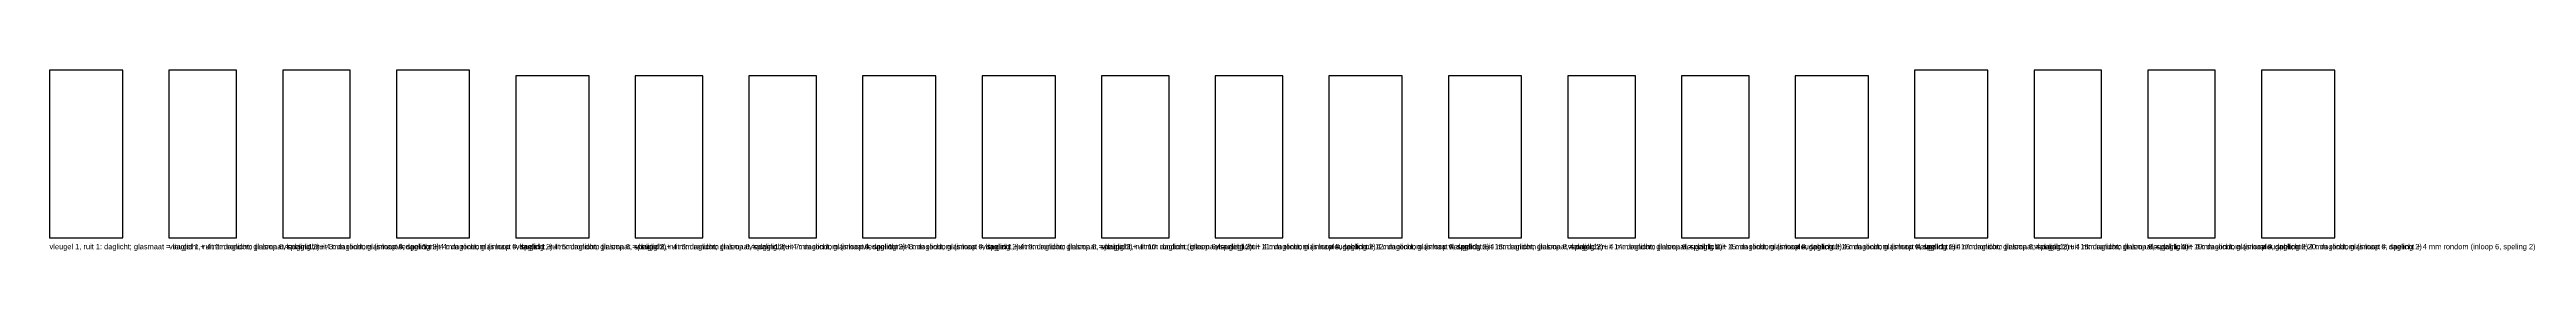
# Model space of a CAD drawing. Header units: millimetres. Extents: x 0 to 6438, y -34 to 437.
import ezdxf

# ---------------------------------------------------------------- set-up
doc = ezdxf.new("R2010")
doc.units = ezdxf.units.MM

msp = doc.modelspace()

# ---------------------------------------------------------------- linework, layer by layer
at = {"layer": 'DAGLICHT'}
for p, q in [((190.5, 437.2), (0, 437.2)), ((0, 437.2), (0, 0)), ((190.5, 0), (190.5, 437.2)), ((486, 437.2), (310.5, 437.2)), ((310.5, 437.2), (310.5, 0)), ((486, 0), (486, 437.2)), ((781.5, 437.2), (606, 437.2)), ((606, 437.2), (606, 0)), ((781.5, 0), (781.5, 437.2)), ((1092, 437.2), (901.5, 437.2)), ((901.5, 437.2), (901.5, 0)), ((1092, 0), (1092, 437.2)), ((1402.5, 422.2), (1212, 422.2)), ((1212, 422.2), (1212, 0)), ((1402.5, 0), (1402.5, 422.2)), ((1698, 422.2), (1522.5, 422.2)), ((1522.5, 422.2), (1522.5, 0)), ((1698, 0), (1698, 422.2)), ((1993.5, 422.2), (1818, 422.2)), ((1818, 422.2), (1818, 0)), ((1993.5, 0), (1993.5, 422.2)), ((2304, 422.2), (2113.5, 422.2)), ((2113.5, 422.2), (2113.5, 0)), ((2304, 0), (2304, 422.2)), ((2614.5, 422.2), (2424, 422.2)), ((2424, 422.2), (2424, 0)), ((2614.5, 0), (2614.5, 422.2)), ((2910, 422.2), (2734.5, 422.2)), ((2734.5, 422.2), (2734.5, 0)), ((2910, 0), (2910, 422.2)), ((3205.5, 422.2), (3030, 422.2)), ((3030, 422.2), (3030, 0)), ((3205.5, 0), (3205.5, 422.2)), ((3516, 422.2), (3325.5, 422.2)), ((3325.5, 422.2), (3325.5, 0)), ((3516, 0), (3516, 422.2)), ((3826.5, 422.2), (3636, 422.2)), ((3636, 422.2), (3636, 0)), ((3826.5, 0), (3826.5, 422.2)), ((4122, 422.2), (3946.5, 422.2)), ((3946.5, 422.2), (3946.5, 0)), ((4122, 0), (4122, 422.2)), ((4417.5, 422.2), (4242, 422.2)), ((4242, 422.2), (4242, 0)), ((4417.5, 0), (4417.5, 422.2)), ((4728, 422.2), (4537.5, 422.2)), ((4537.5, 422.2), (4537.5, 0)), ((4728, 0), (4728, 422.2)), ((5038.5, 437.2), (4848, 437.2)), ((4848, 437.2), (4848, 0)), ((5038.5, 0), (5038.5, 437.2)), ((5334, 437.2), (5158.5, 437.2)), ((5158.5, 437.2), (5158.5, 0)), ((5334, 0), (5334, 437.2)), ((5629.5, 437.2), (5454, 437.2)), ((5454, 437.2), (5454, 0)), ((5629.5, 0), (5629.5, 437.2)), ((5940, 437.2), (5749.5, 437.2)), ((5749.5, 437.2), (5749.5, 0)), ((5940, 0), (5940, 437.2)), ((0, 0), (190.5, 0)), ((310.5, 0), (486, 0)), ((606, 0), (781.5, 0)), ((901.5, 0), (1092, 0)), ((1212, 0), (1402.5, 0)), ((1522.5, 0), (1698, 0)), ((1818, 0), (1993.5, 0)), ((2113.5, 0), (2304, 0)), ((2424, 0), (2614.5, 0)), ((2734.5, 0), (2910, 0)), ((3030, 0), (3205.5, 0)), ((3325.5, 0), (3516, 0)), ((3636, 0), (3826.5, 0)), ((3946.5, 0), (4122, 0)), ((4242, 0), (4417.5, 0)), ((4537.5, 0), (4728, 0)), ((4848, 0), (5038.5, 0)), ((5158.5, 0), (5334, 0)), ((5454, 0), (5629.5, 0)), ((5749.5, 0), (5940, 0))]:
    msp.add_line(p, q, dxfattribs=at)

# ---------------------------------------------------------------- texts
at = {"layer": 'TEKST'}
for s, p in [('vleugel 1, ruit 1: daglicht; glasmaat = daglicht + 4 mm rondom (inloop 6, speling 2)', (0, -30)), ('vleugel 1, ruit 2: daglicht; glasmaat = daglicht + 4 mm rondom (inloop 6, speling 2)', (310.5, -30)), ('vleugel 1, ruit 3: daglicht; glasmaat = daglicht + 4 mm rondom (inloop 6, speling 2)', (606, -30)), ('vleugel 1, ruit 4: daglicht; glasmaat = daglicht + 4 mm rondom (inloop 6, speling 2)', (901.5, -30)), ('vleugel 1, ruit 5: daglicht; glasmaat = daglicht + 4 mm rondom (inloop 6, speling 2)', (1212, -30)), ('vleugel 1, ruit 6: daglicht; glasmaat = daglicht + 4 mm rondom (inloop 6, speling 2)', (1522.5, -30)), ('vleugel 1, ruit 7: daglicht; glasmaat = daglicht + 4 mm rondom (inloop 6, speling 2)', (1818, -30)), ('vleugel 1, ruit 8: daglicht; glasmaat = daglicht + 4 mm rondom (inloop 6, speling 2)', (2113.5, -30)), ('vleugel 1, ruit 9: daglicht; glasmaat = daglicht + 4 mm rondom (inloop 6, speling 2)', (2424, -30)), ('vleugel 1, ruit 10: daglicht; glasmaat = daglicht + 4 mm rondom (inloop 6, speling 2)', (2734.5, -30)), ('vleugel 1, ruit 11: daglicht; glasmaat = daglicht + 4 mm rondom (inloop 6, speling 2)', (3030, -30)), ('vleugel 1, ruit 12: daglicht; glasmaat = daglicht + 4 mm rondom (inloop 6, speling 2)', (3325.5, -30)), ('vleugel 1, ruit 13: daglicht; glasmaat = daglicht + 4 mm rondom (inloop 6, speling 2)', (3636, -30)), ('vleugel 1, ruit 14: daglicht; glasmaat = daglicht + 4 mm rondom (inloop 6, speling 2)', (3946.5, -30)), ('vleugel 1, ruit 15: daglicht; glasmaat = daglicht + 4 mm rondom (inloop 6, speling 2)', (4242, -30)), ('vleugel 1, ruit 16: daglicht; glasmaat = daglicht + 4 mm rondom (inloop 6, speling 2)', (4537.5, -30)), ('vleugel 1, ruit 17: daglicht; glasmaat = daglicht + 4 mm rondom (inloop 6, speling 2)', (4848, -30)), ('vleugel 1, ruit 18: daglicht; glasmaat = daglicht + 4 mm rondom (inloop 6, speling 2)', (5158.5, -30)), ('vleugel 1, ruit 19: daglicht; glasmaat = daglicht + 4 mm rondom (inloop 6, speling 2)', (5454, -30)), ('vleugel 1, ruit 20: daglicht; glasmaat = daglicht + 4 mm rondom (inloop 6, speling 2)', (5749.5, -30))]:
    msp.add_text(s, height=14, dxfattribs=at).set_placement(p)

doc.saveas('drawing.dxf')
